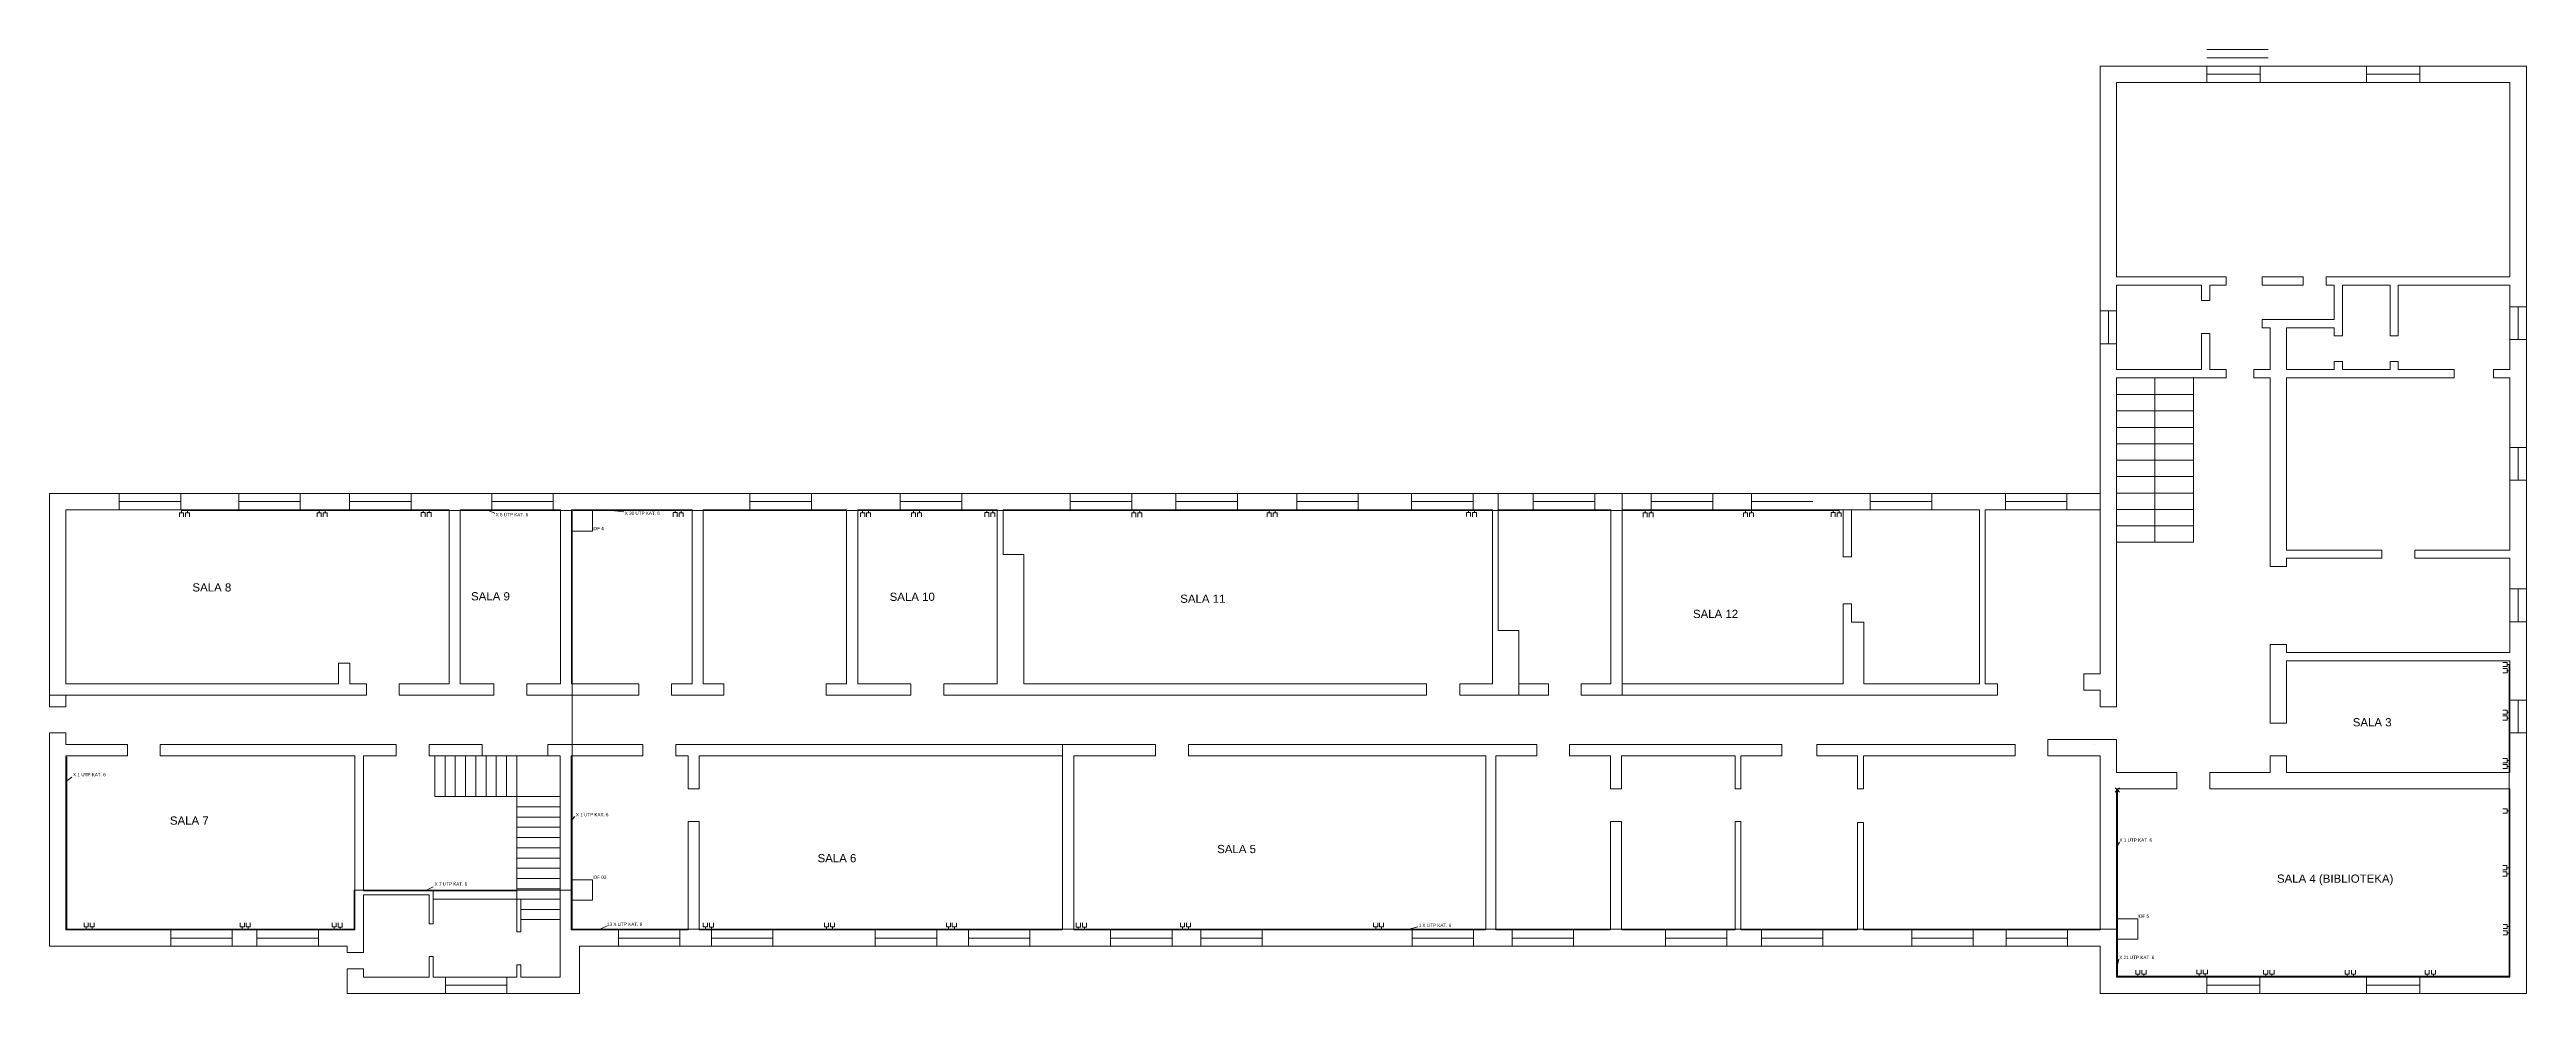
# Model space of a CAD drawing. Header units: inches. Extents: x -310 to 5734, y -155 to 2146.
import ezdxf
from ezdxf.enums import TextEntityAlignment as Align

# ---------------------------------------------------------------- set-up
doc = ezdxf.new("R2010")
doc.units = ezdxf.units.IN
doc.header["$MEASUREMENT"] = 0
doc.layers.get('0').update_dxf_attribs({"lineweight": 0})
for name, color, linetype, lineweight in [('Do góry', 240, 'Continuous', 0), ('Gniazda', 6, 'Continuous', 0), ('Gniazda - zarz.', 7, 'Continuous', 0), ('Gniazda blibl.', 30, 'Continuous', 0), ('Gniazda ucz.', 3, 'Continuous', 0), ('Kable', 2, 'Continuous', 0), ('Nazwy', 5, 'Continuous', 0), ('okna', 8, 'Continuous', 0), ('Opisy', 254, 'Continuous', 0), ('Przewiercenia', 42, 'Continuous', 0), ('schody', 1, 'Continuous', 0), ('Szafy', 4, 'Continuous', 0)]:
    doc.layers.add(name, color=color, linetype=linetype, lineweight=lineweight)
doc.styles.get("Standard").update_dxf_attribs({"font": 'arial.ttf'})

# ---------------------------------------------------------------- blocks, each defined once
blk = doc.blocks.new('VDRAWCLIP1614169437')
at = {"layer": 'okna'}
for p, q in [((0, 40), (150, 40)), ((150, 20), (0, 20)), ((0, 0), (150, 0))]:
    blk.add_line(p, q, dxfattribs=at)
blk = doc.blocks.new('VDRAWCLIP1614169439')
at = {"layer": 'okna'}
for p, q in [((0, 40), (150, 40)), ((150, 20), (0, 20)), ((0, 0), (150, 0))]:
    blk.add_line(p, q, dxfattribs=at)
blk = doc.blocks.new('VDRAWCLIP1614169441')
at = {"layer": 'okna'}
for p, q in [((0, 40), (150, 40)), ((150, 20), (0, 20)), ((0, 0), (150, 0))]:
    blk.add_line(p, q, dxfattribs=at)
blk = doc.blocks.new('VDRAWCLIP1614169442')
at = {"layer": 'okna'}
for p, q in [((0, 40), (150, 40)), ((150, 20), (0, 20)), ((0, 0), (150, 0))]:
    blk.add_line(p, q, dxfattribs=at)
blk = doc.blocks.new('VDRAWCLIP1614169444')
at = {"layer": 'okna'}
for p, q in [((0, 40), (150, 40)), ((150, 20), (0, 20)), ((0, 0), (150, 0))]:
    blk.add_line(p, q, dxfattribs=at)
blk = doc.blocks.new('VDRAWCLIP1614169445')
at = {"layer": 'okna'}
for p, q in [((0, 40), (150, 40)), ((150, 20), (0, 20)), ((0, 0), (150, 0))]:
    blk.add_line(p, q, dxfattribs=at)
blk = doc.blocks.new('VDRAWCLIP1614169446')
at = {"layer": 'okna'}
for p, q in [((0, 40), (150, 40)), ((150, 20), (0, 20)), ((0, 0), (150, 0))]:
    blk.add_line(p, q, dxfattribs=at)
blk = doc.blocks.new('VDRAWCLIP1614169448')
at = {"layer": 'okna'}
for p, q in [((0, 40), (150, 40)), ((150, 20), (0, 20)), ((0, 0), (150, 0))]:
    blk.add_line(p, q, dxfattribs=at)
blk = doc.blocks.new('VDRAWCLIP1614169449')
at = {"layer": 'okna'}
for p, q in [((0, 40), (150, 40)), ((150, 20), (0, 20)), ((0, 0), (150, 0))]:
    blk.add_line(p, q, dxfattribs=at)
blk = doc.blocks.new('VDRAWCLIP1614169450')
at = {"layer": 'okna'}
for p, q in [((0, 40), (150, 40)), ((150, 20), (0, 20)), ((0, 0), (150, 0))]:
    blk.add_line(p, q, dxfattribs=at)
blk = doc.blocks.new('VDRAWCLIP1614169451')
at = {"layer": 'okna'}
for p, q in [((0, 40), (150, 40)), ((150, 20), (0, 20)), ((0, 0), (150, 0))]:
    blk.add_line(p, q, dxfattribs=at)
blk = doc.blocks.new('VDRAWCLIP1614169454')
at = {"layer": 'okna'}
for p, q in [((0, 40), (150, 40)), ((150, 20), (0, 20)), ((0, 0), (150, 0))]:
    blk.add_line(p, q, dxfattribs=at)
blk = doc.blocks.new('VDRAWCLIP1614169663')
at = {"layer": 'okna'}
blk.add_blockref('VDRAWCLIP1614169451', (0, 0), dxfattribs=at)
blk = doc.blocks.new('VDRAWCLIP1614170321')
for p, q in [((0, 0), (0, 40)), ((150, 0), (150, 40))]:
    blk.add_line(p, q)
at = {"layer": 'okna'}
blk.add_blockref('VDRAWCLIP1614169454', (0, 0), dxfattribs=at)
blk = doc.blocks.new('VDRAWCLIP1614170331')
for p, q in [((0, 0), (0, 40)), ((150, 0), (150, 40))]:
    blk.add_line(p, q)
at = {"layer": 'okna'}
blk.add_blockref('VDRAWCLIP1614169454', (0, 0), dxfattribs=at)
blk = doc.blocks.new('VDRAWCLIP1614170335')
for p, q in [((0, 0), (0, 40)), ((150, 0), (150, 40))]:
    blk.add_line(p, q)
at = {"layer": 'okna'}
blk.add_blockref('VDRAWCLIP1614169454', (0, 0), dxfattribs=at)
blk = doc.blocks.new('VDRAWCLIP1614170339')
for p, q in [((0, 0), (0, 40)), ((150, 0), (150, 40))]:
    blk.add_line(p, q)
at = {"layer": 'okna'}
blk.add_blockref('VDRAWCLIP1614169454', (0, 0), dxfattribs=at)
blk = doc.blocks.new('VDRAWCLIP1614170344')
for p, q in [((0, 0), (0, 40)), ((150, 0), (150, 40))]:
    blk.add_line(p, q)
at = {"layer": 'okna'}
blk.add_blockref('VDRAWCLIP1614169454', (0, 0), dxfattribs=at)
blk = doc.blocks.new('VDRAWCLIP1614170350')
for p, q in [((0, 0), (0, 40)), ((150, 0), (150, 40))]:
    blk.add_line(p, q)
at = {"layer": 'okna'}
blk.add_blockref('VDRAWCLIP1614169454', (0, 0), dxfattribs=at)
blk = doc.blocks.new('VDRAWCLIP1614170369')
for p, q in [((0, 0), (0, 40)), ((150, 0), (150, 40))]:
    blk.add_line(p, q)
at = {"layer": 'okna'}
blk.add_blockref('VDRAWCLIP1614169454', (0, 0), dxfattribs=at)
blk = doc.blocks.new('VDRAWCLIP1614170370')
for p, q in [((0, 0), (0, 40)), ((150, 0), (150, 40))]:
    blk.add_line(p, q)
at = {"layer": 'okna'}
blk.add_blockref('VDRAWCLIP1614169454', (0, 0), dxfattribs=at)
blk = doc.blocks.new('VDRAWCLIP1614170373')
for p, q in [((0, 0), (0, 40)), ((150, 0), (150, 40))]:
    blk.add_line(p, q)
at = {"layer": 'okna'}
blk.add_blockref('VDRAWCLIP1614169454', (0, 0), dxfattribs=at)
blk = doc.blocks.new('VDRAWCLIP1614170374')
for p, q in [((0, 0), (0, 40)), ((150, 0), (150, 40))]:
    blk.add_line(p, q)
at = {"layer": 'okna'}
blk.add_blockref('VDRAWCLIP1614169454', (0, 0), dxfattribs=at)
blk = doc.blocks.new('VDRAWCLIP1614170392')
for p, q in [((0, 0), (0, 40)), ((150, 0), (150, 40))]:
    blk.add_line(p, q)
at = {"layer": 'okna'}
blk.add_blockref('VDRAWCLIP1614169454', (0, 0), dxfattribs=at)
blk = doc.blocks.new('VDRAWCLIP1614170646')
at = {"layer": 'schody'}
for p, q in [((0, 0), (0, 25)), ((0, 25), (96, 25)), ((0, 0), (96, 0)), ((96, 25), (96, 0))]:
    blk.add_line(p, q, dxfattribs=at)
blk = doc.blocks.new('VDRAWCLIP1614170754')
for p in [(0, 20), (10, 0)]:
    blk.add_line(p, (0, 0))
at = {"layer": 'schody'}
for p, q in [((10, 25), (0, 25)), ((0, 20), (0, 0)), ((0, 0), (10, 0)), ((10, 25), (106, 25)), ((106, 0), (106, 25))]:
    blk.add_line(p, q, dxfattribs=at)
blk = doc.blocks.new('VDRAWCLIP1614170756')
for p in [(0, 20), (10, 0)]:
    blk.add_line(p, (0, 0))
at = {"layer": 'schody'}
for p, q in [((10, 25), (0, 25)), ((0, 20), (0, 0)), ((0, 0), (10, 0)), ((10, 25), (106, 25)), ((106, 0), (106, 25))]:
    blk.add_line(p, q, dxfattribs=at)
blk = doc.blocks.new('VDRAWCLIP1614170760')
for p in [(0, 20), (10, 0)]:
    blk.add_line(p, (0, 0))
at = {"layer": 'schody'}
for p, q in [((10, 25), (0, 25)), ((0, 20), (0, 0)), ((0, 0), (10, 0)), ((10, 25), (106, 25)), ((106, 0), (106, 25))]:
    blk.add_line(p, q, dxfattribs=at)
blk = doc.blocks.new('VDRAWCLIP1614170762')
for p in [(0, 20), (10, 0)]:
    blk.add_line(p, (0, 0))
at = {"layer": 'schody'}
for p, q in [((10, 25), (0, 25)), ((0, 20), (0, 0)), ((0, 0), (10, 0)), ((10, 25), (106, 25)), ((106, 0), (106, 25))]:
    blk.add_line(p, q, dxfattribs=at)
blk = doc.blocks.new('VDRAWCLIP1614170763')
for p in [(0, 20), (10, 0)]:
    blk.add_line(p, (0, 0))
at = {"layer": 'schody'}
for p, q in [((10, 25), (0, 25)), ((0, 20), (0, 0)), ((0, 0), (10, 0)), ((10, 25), (106, 25)), ((106, 0), (106, 25))]:
    blk.add_line(p, q, dxfattribs=at)
blk = doc.blocks.new('VDRAWCLIP1614170764')
for p in [(0, 20), (10, 0)]:
    blk.add_line(p, (0, 0))
at = {"layer": 'schody'}
for p, q in [((10, 25), (0, 25)), ((0, 20), (0, 0)), ((0, 0), (10, 0)), ((10, 25), (106, 25)), ((106, 0), (106, 25))]:
    blk.add_line(p, q, dxfattribs=at)
blk = doc.blocks.new('VDRAWCLIP1614170765')
for p in [(0, 20), (10, 0)]:
    blk.add_line(p, (0, 0))
at = {"layer": 'schody'}
for p, q in [((10, 25), (0, 25)), ((0, 20), (0, 0)), ((0, 0), (10, 0)), ((10, 25), (106, 25)), ((106, 0), (106, 25))]:
    blk.add_line(p, q, dxfattribs=at)
blk = doc.blocks.new('VDRAWCLIP1614170766')
for p in [(0, 20), (10, 0)]:
    blk.add_line(p, (0, 0))
at = {"layer": 'schody'}
for p, q in [((10, 25), (0, 25)), ((0, 20), (0, 0)), ((0, 0), (10, 0)), ((10, 25), (106, 25)), ((106, 0), (106, 25))]:
    blk.add_line(p, q, dxfattribs=at)
blk = doc.blocks.new('VDRAWCLIP1614170776')
for p in [(0, 20), (10, 0)]:
    blk.add_line(p, (0, 0))
at = {"layer": 'schody'}
for p, q in [((10, 25), (0, 25)), ((0, 20), (0, 0)), ((0, 0), (10, 0)), ((10, 25), (106, 25)), ((106, 0), (106, 25))]:
    blk.add_line(p, q, dxfattribs=at)
blk = doc.blocks.new('VDRAWCLIP1614170901')
at = {"layer": 'schody'}
for p, q in [((25, 99), (0, 99)), ((0, 0), (0, 99)), ((25, 0), (0, 0))]:
    blk.add_line(p, q, dxfattribs=at)
blk = doc.blocks.new('VDRAWCLIP1614170903')
at = {"layer": 'schody'}
for p, q in [((25, 99), (0, 99)), ((0, 0), (0, 99)), ((25, 0), (0, 0))]:
    blk.add_line(p, q, dxfattribs=at)
blk = doc.blocks.new('VDRAWCLIP1614170904')
at = {"layer": 'schody'}
for p, q in [((25, 99), (0, 99)), ((0, 0), (0, 99)), ((25, 0), (0, 0))]:
    blk.add_line(p, q, dxfattribs=at)
blk = doc.blocks.new('VDRAWCLIP1614170925')
at = {"layer": 'schody'}
for p, q in [((25, 99), (0, 99)), ((0, 0), (0, 99)), ((25, 0), (0, 0))]:
    blk.add_line(p, q, dxfattribs=at)
blk = doc.blocks.new('VDRAWCLIP1614170926')
at = {"layer": 'schody'}
for p, q in [((25, 99), (0, 99)), ((0, 0), (0, 99)), ((25, 0), (0, 0))]:
    blk.add_line(p, q, dxfattribs=at)
blk = doc.blocks.new('VDRAWCLIP1614170927')
at = {"layer": 'schody'}
for p, q in [((25, 99), (0, 99)), ((0, 0), (0, 99)), ((25, 0), (0, 0))]:
    blk.add_line(p, q, dxfattribs=at)
blk = doc.blocks.new('VDRAWCLIP1614172908')
at = {"layer": 'okna'}
blk.add_blockref('VDRAWCLIP1614169445', (0, 0), dxfattribs=at)
blk = doc.blocks.new('VDRAWCLIP1614172915')
at = {"layer": 'okna'}
blk.add_blockref('VDRAWCLIP1614169445', (0, 0), dxfattribs=at)
blk = doc.blocks.new('VDRAWCLIP1614172917')
at = {"layer": 'okna'}
blk.add_blockref('VDRAWCLIP1614169445', (0, 0), dxfattribs=at)
blk = doc.blocks.new('VDRAWCLIP1614172921')
at = {"layer": 'okna'}
blk.add_blockref('VDRAWCLIP1614169445', (0, 0), dxfattribs=at)
blk = doc.blocks.new('VDRAWCLIP1614169374')
blk.add_line((220, 0), (0, 0))
blk = doc.blocks.new('VDRAWCLIP1614169392')
blk.add_line((0, 0), (260, 0))
blk = doc.blocks.new('VDRAWCLIP1614169413')
at = {"layer": 'okna'}
blk.add_line((0, 40), (0, 0), dxfattribs=at)
blk = doc.blocks.new('VDRAWCLIP1614169422')
at = {"layer": 'okna'}
blk.add_line((130, 0), (0, 0), dxfattribs=at)
blk = doc.blocks.new('VDRAWCLIP1614169435')
at = {"layer": 'okna'}
blk.add_line((0, 40), (0, 0), dxfattribs=at)
blk = doc.blocks.new('VDRAWCLIP1614169464')
at = {"layer": 'okna'}
blk.add_line((0, 0), (130, 0), dxfattribs=at)
blk = doc.blocks.new('VDRAWCLIP1614169623')
at = {"layer": 'okna'}
blk.add_line((0, 0), (130, 0), dxfattribs=at)
blk = doc.blocks.new('VDRAWCLIP1614169635')
at = {"layer": 'okna'}
blk.add_line((0, 40), (0, 0), dxfattribs=at)
blk = doc.blocks.new('VDRAWCLIP1614169641')
at = {"layer": 'okna'}
blk.add_line((0, 0), (130, 0), dxfattribs=at)
blk = doc.blocks.new('VDRAWCLIP1614169650')
at = {"layer": 'okna'}
blk.add_line((130, 0), (0, 0), dxfattribs=at)
blk = doc.blocks.new('VDRAWCLIP1614169662')
blk.add_blockref('VDRAWCLIP1614169635', (0, 0))
blk = doc.blocks.new('VDRAWCLIP1614169671')
blk.add_line((0, 0), (260, 0))
blk = doc.blocks.new('VDRAWCLIP1614169722')
blk.add_line((0, 0), (220, 0))
blk = doc.blocks.new('VDRAWCLIP1614169915')
at = {"layer": 'schody'}
blk.add_line((187.5, 0), (0, 0), dxfattribs=at)
blk = doc.blocks.new('VDRAWCLIP1614169934')
at = {"layer": 'schody'}
blk.add_line((0, 0), (0, 40), dxfattribs=at)
blk = doc.blocks.new('VDRAWCLIP1614169937')
at = {"layer": 'schody'}
blk.add_line((0, 0), (0, 40), dxfattribs=at)
blk = doc.blocks.new('VDRAWCLIP1614169939')
at = {"layer": 'schody'}
blk.add_line((0, 0), (0, 40), dxfattribs=at)
blk = doc.blocks.new('VDRAWCLIP1614169940')
at = {"layer": 'schody'}
blk.add_line((0, 0), (0, 40), dxfattribs=at)
blk = doc.blocks.new('VDRAWCLIP1614169946')
at = {"layer": 'schody'}
blk.add_line((0, 0), (0, 40), dxfattribs=at)
blk = doc.blocks.new('VDRAWCLIP1614169947')
at = {"layer": 'schody'}
blk.add_line((0, 0), (0, 40), dxfattribs=at)
blk = doc.blocks.new('VDRAWCLIP1614169948')
at = {"layer": 'schody'}
blk.add_line((0, 0), (0, 40), dxfattribs=at)
blk = doc.blocks.new('VDRAWCLIP1614169952')
at = {"layer": 'schody'}
blk.add_line((0, 0), (0, 40), dxfattribs=at)
blk = doc.blocks.new('VDRAWCLIP1614169953')
at = {"layer": 'schody'}
blk.add_line((0, 0), (0, 40), dxfattribs=at)
blk = doc.blocks.new('VDRAWCLIP1614169974')
at = {"layer": 'schody'}
blk.add_line((0, 0), (0, 40), dxfattribs=at)
blk = doc.blocks.new('VDRAWCLIP1614169987')
at = {"layer": 'schody'}
blk.add_line((187.5, 0), (0, 0), dxfattribs=at)
blk = doc.blocks.new('VDRAWCLIP1614170109')
at = {"layer": 'schody'}
blk.add_blockref('VDRAWCLIP1614169987', (0, 0), dxfattribs=at)
blk = doc.blocks.new('VDRAWCLIP1614170110')
at = {"layer": 'schody'}
blk.add_blockref('VDRAWCLIP1614169987', (0, 0), dxfattribs=at)
blk = doc.blocks.new('VDRAWCLIP1614170111')
at = {"layer": 'schody'}
blk.add_blockref('VDRAWCLIP1614169987', (0, 0), dxfattribs=at)
blk = doc.blocks.new('VDRAWCLIP1614170112')
at = {"layer": 'schody'}
blk.add_blockref('VDRAWCLIP1614169987', (0, 0), dxfattribs=at)
blk = doc.blocks.new('VDRAWCLIP1614170113')
at = {"layer": 'schody'}
blk.add_blockref('VDRAWCLIP1614169987', (0, 0), dxfattribs=at)
blk = doc.blocks.new('VDRAWCLIP1614170114')
at = {"layer": 'schody'}
blk.add_blockref('VDRAWCLIP1614169987', (0, 0), dxfattribs=at)
blk = doc.blocks.new('VDRAWCLIP1614175150')
for p, q in [((40.25, 2261), (40, 779)), ((430.25, 2261), (690.25, 2261)), ((1080, 2261), (1080, 1747)), ((80.25, 2221), (80.25, 1747)), ((430.25, 2221), (690.25, 2221)), ((1040, 2221), (1040, 1747)), ((287.5, 1747), (80.25, 1747)), ((287.5, 1727), (80.25, 1727)), ((80.25, 1727), (80.25, 1664)), ((287.5, 1747), (307.5, 1747)), ((287.5, 1689), (287.5, 1727)), ((347.5, 1747), (307.5, 1747)), ((347.5, 1727), (307.5, 1727)), ((307.5, 1689), (307.5, 1727)), ((347.5, 1747), (347.5, 1727)), ((355, 1727), (355, 1727)), ((435, 1727), (435, 1747)), ((435, 1747), (455, 1747)), ((495, 1727), (435, 1727)), ((455, 1747), (495, 1747)), ((535, 1747), (495, 1747)), ((495, 1727), (535, 1727)), ((535, 1727), (535, 1747)), ((591.25, 1727), (591.25, 1747)), ((591.25, 1747), (611.25, 1747)), ((611.25, 1727), (591.25, 1727)), ((611.25, 1747), (1040, 1747)), ((611.25, 1643), (611.25, 1727)), ((631.25, 1603), (631.25, 1727)), ((747.5, 1727), (631.25, 1727)), ((747.5, 1603), (747.5, 1727)), ((767.5, 1727), (1000, 1727)), ((767.5, 1603), (767.5, 1727)), ((1000, 1727), (1040, 1727)), ((1040, 1727), (1040, 1674)), ((1080, 1541), (1080, 1747)), ((307.5, 1689), (287.5, 1689)), ((435, 1623), (435, 1643)), ((435, 1643), (455, 1643)), ((455, 1643), (495, 1643)), ((495, 1643), (515, 1643)), ((515, 1643), (611.25, 1643)), ((80.25, 1521), (80.25, 1584)), ((307.5, 1609), (287.5, 1609)), ((287.5, 1609), (287.5, 1521)), ((307.5, 1609), (307.5, 1521)), ((455, 1623), (435, 1623)), ((455, 1541), (455, 1623)), ((611.25, 1623), (495, 1623)), ((495, 1623), (495, 1541)), ((611.25, 1603), (611.25, 1623)), ((631.25, 1603), (611.25, 1603)), ((767.5, 1603), (747.5, 1603)), ((1040, 1541), (1040, 1594)), ((267.5, 1521), (80.25, 1521)), ((287.5, 1521), (267.5, 1521)), ((347.5, 1521), (307.5, 1521)), ((347.5, 1521), (347.5, 1501)), ((415, 1501), (415, 1521)), ((415, 1521), (455, 1521)), ((455, 1541), (455, 1521)), ((495, 1521), (495, 1541)), ((611.25, 1521), (495, 1521)), ((631.25, 1541), (611.25, 1541)), ((611.25, 1541), (611.25, 1521)), ((631.25, 1521), (631.25, 1541)), ((747.5, 1521), (631.25, 1521)), ((767.5, 1541), (747.5, 1541)), ((747.5, 1541), (747.5, 1521)), ((767.5, 1521), (767.5, 1541)), ((903.75, 1521), (767.5, 1521)), ((767.5, 1521), (767.5, 1521)), ((903.75, 1501), (903.75, 1521)), ((1000, 1501), (1000, 1521)), ((1000, 1521), (1040, 1521)), ((1040, 1541), (1040, 1521)), ((1040, 1541), (1040, 1541)), ((1040, 1521), (1040, 1521)), ((1080, 1501), (1080, 1541)), ((267.5, 1501), (80, 1501)), ((80, 699), (80, 1501)), ((347.5, 1501), (267.5, 1501)), ((267.5, 1501), (267.5, 1501)), ((455, 1501), (415, 1501)), ((455, 1061), (455, 1501)), ((495, 1501), (495, 1081)), ((631.25, 1501), (495, 1501)), ((767.5, 1501), (631.25, 1501)), ((903.75, 1501), (767.5, 1501)), ((1040, 1501), (1000, 1501)), ((1040, 1501), (1040, 1501)), ((1040, 1501), (1040, 1331)), ((1080, 1041), (1080, 1501)), ((1040, 1081), (1040, 1251)), ((455, 1041), (455, 1061)), ((495, 1041), (455, 1041)), ((727.5, 1081), (495, 1081)), ((495, 1061), (495, 1041)), ((727.5, 1061), (495, 1061)), ((727.5, 1061), (727.5, 1081)), ((807.5, 1081), (807.5, 1061)), ((807.5, 1081), (1040, 1081)), ((807.5, 1061), (1040, 1061)), ((1040, 1081), (1040, 1081)), ((1040, 1041), (1040, 1061)), ((1040, 1041), (1040, 986)), ((1080, 851), (1080, 1041)), ((455, 659), (455, 851)), ((455, 851), (495, 851)), ((495, 851), (495, 831)), ((1040, 851), (1040, 906)), ((1040, 831), (1040, 851)), ((1080, 539), (1080, 851)), ((495, 831), (1040, 831)), ((1040, 811), (495, 811)), ((495, 659), (495, 811)), ((1040, 811), (1040, 715)), ((0, 739), (0, 779)), ((0, 779), (40, 779)), ((40, 739), (0, 739)), ((40, 779), (40, 779)), ((40, 699), (40, 739)), ((80, 699), (40, 699)), ((0, 619), (40, 619)), ((40, 619), (80, 619)), ((80, 619), (80, 539)), ((495, 659), (455, 659)), ((1040, 539), (1040, 635)), ((40, 579), (0, 579)), ((40, 155), (40, 579)), ((455, 539), (455, 579)), ((455, 579), (495, 579)), ((495, 579), (495, 539)), ((227.5, 539), (80, 539)), ((80, 499), (80, 40)), ((227.5, 499), (80, 499)), ((80, 499), (80, 499)), ((227.5, 539), (227.5, 499)), ((307.5, 539), (307.5, 499)), ((307.5, 539), (455, 539)), ((307.5, 499), (455, 499)), ((1040, 499), (455, 499)), ((1040, 539), (495, 539)), ((1040, 40), (1040, 499)), ((1080, 0), (1080, 539)), ((20, 155), (40, 155)), ((40, 115), (20, 115)), ((40, 0), (40, 115)), ((40, 0), (300, 0)), ((300, 40), (80, 40)), ((300, 0), (560, 0)), ((430, 40), (560, 40)), ((560, 40), (690, 40)), ((560, 0), (820, 0)), ((820, 40), (1040, 40)), ((820, 0), (1080, 0))]:
    blk.add_line(p, q)
at = {"layer": 'okna'}
for p, q in [((80.25, 1664), (40.25, 1664)), ((40.25, 1664), (40.25, 1584)), ((60.25, 1584), (60.25, 1664)), ((80.25, 1664), (80.25, 1584)), ((1040, 1594), (1040, 1674)), ((1040, 1674), (1080, 1674)), ((1040, 1674), (1060, 1674)), ((1060, 1674), (1060, 1594)), ((1080, 1674), (1080, 1634)), ((1080, 1634), (1080, 1594)), ((40.25, 1584), (80.25, 1584)), ((80.25, 1584), (60.25, 1584)), ((1080, 1594), (1040, 1594)), ((1040, 1251), (1040, 1331)), ((1040, 1331), (1080, 1331)), ((1040, 1331), (1060, 1331)), ((1060, 1331), (1060, 1251)), ((1080, 1331), (1080, 1291)), ((1080, 1291), (1080, 1251)), ((1080, 1251), (1040, 1251)), ((1040, 906), (1040, 986)), ((1040, 986), (1080, 986)), ((1040, 986), (1060, 986)), ((1060, 986), (1060, 906)), ((1080, 986), (1080, 946)), ((1080, 946), (1080, 906)), ((1080, 906), (1040, 906)), ((1040, 635), (1040, 715)), ((1040, 715), (1080, 715)), ((1040, 715), (1060, 715)), ((1060, 715), (1060, 635)), ((1080, 715), (1080, 675)), ((1080, 675), (1080, 635)), ((1080, 635), (1040, 635)), ((300, 40), (300, 0)), ((300, 40), (430, 40)), ((300, 40), (300, 20)), ((300, 20), (430, 20)), ((430, 0), (300, 0)), ((430, 40), (430, 0)), ((690, 40), (690, 0)), ((690, 40), (820, 40)), ((820, 20), (690, 20)), ((690, 0), (820, 0)), ((820, 0), (820, 40)), ((820, 40), (820, 20))]:
    blk.add_line(p, q, dxfattribs=at)
at = {"layer": 'schody'}
for p, q in [((173.75, 1100), (173.75, 1501)), ((267.5, 1501), (267.5, 1100)), ((267.5, 1220), (80, 1220)), ((267.5, 1140), (267.5, 1180)), ((267.5, 1140), (80, 1140)), ((267.5, 1100), (80, 1100))]:
    blk.add_line(p, q, dxfattribs=at)
for name, p in [('VDRAWCLIP1614169441', (300.25, 2261)), ('VDRAWCLIP1614169392', (40.25, 2261)), ('VDRAWCLIP1614169413', (300.25, 2221)), ('VDRAWCLIP1614169464', (300.25, 2241)), ('VDRAWCLIP1614169435', (430.25, 2221)), ('VDRAWCLIP1614169623', (690.25, 2261)), ('VDRAWCLIP1614169635', (690.25, 2221)), ('VDRAWCLIP1614169650', (690.25, 2241)), ('VDRAWCLIP1614169662', (820.25, 2221)), ('VDRAWCLIP1614169671', (820.25, 2261)), ('VDRAWCLIP1614169374', (80.25, 2221)), ('VDRAWCLIP1614169422', (300.25, 2221)), ('VDRAWCLIP1614169641', (690.25, 2221)), ('VDRAWCLIP1614169722', (820.25, 2221))]:
    blk.add_blockref(name, p)
for name, p in [('VDRAWCLIP1614170114', (80, 1460)), ('VDRAWCLIP1614169953', (267.5, 1460)), ('VDRAWCLIP1614169948', (267.5, 1420)), ('VDRAWCLIP1614169952', (267.5, 1420)), ('VDRAWCLIP1614170113', (80, 1420)), ('VDRAWCLIP1614169947', (267.5, 1380)), ('VDRAWCLIP1614170112', (80, 1380)), ('VDRAWCLIP1614170111', (80, 1340)), ('VDRAWCLIP1614169946', (267.5, 1340)), ('VDRAWCLIP1614169940', (267.5, 1300)), ('VDRAWCLIP1614170110', (80, 1300)), ('VDRAWCLIP1614169939', (267.5, 1260)), ('VDRAWCLIP1614170109', (80, 1260)), ('VDRAWCLIP1614169937', (267.5, 1220)), ('VDRAWCLIP1614169934', (267.5, 1180)), ('VDRAWCLIP1614169974', (267.5, 1180)), ('VDRAWCLIP1614169915', (80, 1180))]:
    blk.add_blockref(name, p, dxfattribs=at)
blk = doc.blocks.new('VDRAWCLIP1614175185')
for p, q in [((57, 452), (822, 452)), ((540, 337.5), (540, 452)), ((560, 337.5), (560, 452)), ((872, 452), (822, 452)), ((872, 448), (872, 452)), ((872, 28), (872, 448)), ((886, 448), (886, 452)), ((886, 452), (902, 452)), ((886, 28), (886, 448)), ((540, 337.5), (560, 337.5)), ((560, 223), (540, 223)), ((540, 223), (540, 33)), ((560, 178), (560, 223)), ((590, 178), (560, 178)), ((590, 28), (590, 178)), ((0, 0), (0, 28)), ((0, 28), (540, 28)), ((0, 0), (872, 0)), ((540, 35), (540, 30)), ((540, 33), (540, 31)), ((540, 30), (540, 28)), ((872, 28), (590, 28)), ((872, 0), (886, 0)), ((886, 28), (916, 28)), ((916, 0), (886, 0)), ((916, 28), (916, 0))]:
    blk.add_line(p, q)
blk = doc.blocks.new('VDRAWCLIP1614169720')
for p, q in [((1, 492), (15, 492)), ((15, 492), (1209, 492)), ((1209, 492), (1223, 492)), ((1223, 492), (1223, 452)), ((15, 452), (1209, 452)), ((15.3, 343), (15, 452)), ((1209, 452), (1209, 28)), ((1223, 452), (1223, 158)), ((65.3, 343), (15.3, 343)), ((65.3, 343), (65.3, 28)), ((1223, 158), (1273, 158)), ((1273, 158), (1273, 28)), ((28, 0), (0, 0)), ((1048.3, 0), (28, 0)), ((65.3, 28), (1048.3, 28)), ((1048.3, 28), (1048.3, 0)), ((1129, 0), (1129, 28)), ((1209, 28), (1129, 28)), ((1209, 0), (1129, 0)), ((1223, 0), (1209, 0)), ((1273, 0), (1223, 0)), ((1273, 28), (1273, 0))]:
    blk.add_line(p, q)
blk = doc.blocks.new('VDRAWCLIP1614175410')
for p, q in [((0, 452), (0, 492)), ((0, 492), (40, 492)), ((40, 492), (975, 492)), ((975, 492), (1002, 492)), ((1002, 492), (1247, 492)), ((1247, 492), (1274, 492)), ((1274, 492), (1568, 492)), ((1568, 492), (1595, 492)), ((1568, 492), (1595, 492)), ((1595, 492), (1945, 492)), ((1945, 492), (1972, 492)), ((1972, 492), (2322, 492)), ((3535, 492), (3810, 492)), ((3810, 492), (3837, 492)), ((3837, 492), (3837, 492)), ((3837, 492), (3837, 452)), ((0, 424), (0, 452)), ((0, 0), (0, 424)), ((975, 452), (40, 452)), ((40, 452), (40, 28)), ((975, 28), (975, 452)), ((1002, 452), (1247, 452)), ((1002, 68), (1002, 452)), ((1247, 452), (1247, 28)), ((1274, 452), (1274, 28)), ((1274, 452), (1568, 452)), ((1568, 452), (1568, 28)), ((1595, 452), (1945, 452)), ((1595, 452), (1595, 68)), ((1945, 452), (1945, 28)), ((1972, 452), (1972, 28)), ((1972, 452), (2312, 452)), ((2312, 452), (2312, 28)), ((3535, 452), (3810, 452)), ((3810, 452), (3810, 28)), ((3837, 452), (3837, 28)), ((733, 78), (705, 78)), ((705, 78), (705, 28)), ((733, 28), (733, 78)), ((1002, 68), (1002, 28)), ((1595, 68), (1595, 28)), ((40, 0), (0, 0)), ((705, 28), (40, 28)), ((773, 0), (40, 0)), ((743, 28), (733, 28)), ((773, 28), (743, 28)), ((773, 28), (773, 0)), ((975, 28), (853, 28)), ((853, 28), (853, 0)), ((853, 0), (1002, 0)), ((1002, 28), (1084.5, 28)), ((1084.5, 0), (1002, 0)), ((1084.5, 28), (1084.5, 0)), ((1247, 28), (1164.5, 28)), ((1164.5, 28), (1164.5, 0)), ((1164.5, 0), (1274, 0)), ((1274, 28), (1438, 28)), ((1438, 0), (1274, 0)), ((1438, 28), (1438, 0)), ((1568, 28), (1518, 28)), ((1518, 28), (1518, 0)), ((1518, 0), (1567, 0)), ((1645, 0), (1567, 0)), ((1595, 28), (1645, 28)), ((1645, 28), (1645, 0)), ((1945, 28), (1895, 28)), ((1895, 28), (1895, 0)), ((1895, 0), (1945, 0)), ((1945, 0), (1972, 0)), ((1972, 28), (2102, 28)), ((2102, 0), (1972, 0)), ((2102, 28), (2102, 0)), ((2312, 28), (2182, 28)), ((2182, 28), (2182, 0)), ((2182, 0), (2312, 0)), ((3585, 28), (3657.5, 28)), ((3657.5, 0), (3585, 0)), ((3657.5, 28), (3657.5, 0)), ((3810, 28), (3737.5, 28)), ((3737.5, 28), (3737.5, 0)), ((3737.5, 0), (3810, 0)), ((3810, 0), (3837, 0))]:
    blk.add_line(p, q)
blk.add_blockref('VDRAWCLIP1614169720', (2312, 0))
blk = doc.blocks.new('VDRAWCLIP1617798703')
at = {"layer": 'Gniazda', "linetype": 'Continuous', "lineweight": 0}
for p, q in [((0, 5), (0, 15)), ((5, 5), (0, 5)), ((5, 5), (5, 0)), ((5, 5), (10, 5)), ((10, 5), (10, 15))]:
    blk.add_line(p, q, dxfattribs=at)
blk = doc.blocks.new('VDRAWCLIP1617798856')
at = {"layer": 'Gniazda', "linetype": 'Continuous'}
blk.add_blockref('VDRAWCLIP1617798703', (0, 0), dxfattribs=at)
blk = doc.blocks.new('VDRAWCLIP1617798883')
at = {"layer": 'Gniazda', "linetype": 'Continuous'}
for name, p in [('VDRAWCLIP1617798703', (0, 0.1)), ('VDRAWCLIP1617798856', (14.9, 0))]:
    blk.add_blockref(name, p, dxfattribs=at)
blk = doc.blocks.new('VDRAWCLIP1617955138')
at = {"layer": 'Gniazda', "linetype": 'Continuous'}
blk.add_blockref('VDRAWCLIP1617798883', (0, 0), dxfattribs=at)
blk = doc.blocks.new('VDRAWCLIP1617955368')
at = {"layer": 'Gniazda ucz.', "linetype": 'Continuous'}
blk.add_blockref('VDRAWCLIP1617955138', (0, 0), dxfattribs=at)
blk = doc.blocks.new('VDRAWCLIP1617955438')
at = {"layer": 'Gniazda ucz.', "linetype": 'Continuous'}
blk.add_blockref('VDRAWCLIP1617955368', (0, 0), dxfattribs=at)
blk = doc.blocks.new('VDRAWCLIP1617955583')
at = {"layer": 'Gniazda ucz.', "linetype": 'Continuous', "rotation": 179.999999999987}
blk.add_blockref('VDRAWCLIP1617955438', (24.9, 15.1), dxfattribs=at)
blk = doc.blocks.new('VDRAWCLIP1617956044')
at = {"layer": 'Gniazda', "linetype": 'Continuous', "rotation": 180}
blk.add_blockref('VDRAWCLIP1617955583', (24.9, 15.1), dxfattribs=at)
blk = doc.blocks.new('VDRAWCLIP1617956170')
at = {"layer": 'Szafy', "rotation": 180}
blk.add_blockref('VDRAWCLIP1617956044', (24.9, 15.1), dxfattribs=at)
blk = doc.blocks.new('VDRAWCLIP1617956180')
at = {"layer": 'Szafy'}
blk.add_blockref('VDRAWCLIP1617956170', (0, 0), dxfattribs=at)
blk = doc.blocks.new('VDRAWCLIP1617956219')
at = {"layer": 'Szafy', "rotation": 180}
blk.add_blockref('VDRAWCLIP1617956180', (24.9, 15.1), dxfattribs=at)
blk = doc.blocks.new('VDRAWCLIP1617956645')
at = {"layer": 'Szafy'}
blk.add_blockref('VDRAWCLIP1617956219', (0, 0), dxfattribs=at)
blk = doc.blocks.new('VDRAWCLIP1617956701')
at = {"layer": 'Szafy', "rotation": 90}
blk.add_blockref('VDRAWCLIP1617956645', (15.1, 0), dxfattribs=at)
blk = doc.blocks.new('VDRAWCLIP1617956712')
at = {"layer": 'Szafy', "rotation": 90}
blk.add_blockref('VDRAWCLIP1617956701', (24.9, 0), dxfattribs=at)
blk = doc.blocks.new('VDRAWCLIP1617956717')
at = {"layer": 'Szafy', "rotation": 90}
blk.add_blockref('VDRAWCLIP1617956701', (24.9, 0), dxfattribs=at)
blk = doc.blocks.new('VDRAWCLIP1617956737')
at = {"layer": 'Szafy', "rotation": 90}
blk.add_blockref('VDRAWCLIP1617956701', (24.9, 0), dxfattribs=at)
blk = doc.blocks.new('VDRAWCLIP1617956749')
at = {"layer": 'Szafy', "rotation": 90}
blk.add_blockref('VDRAWCLIP1617956701', (24.9, 0), dxfattribs=at)
blk = doc.blocks.new('VDRAWCLIP1617956792')
at = {"layer": 'Szafy', "rotation": 90}
blk.add_blockref('VDRAWCLIP1617956701', (24.9, 0), dxfattribs=at)
blk = doc.blocks.new('VDRAWCLIP1617956806')
at = {"layer": 'Szafy', "rotation": 179.9999999999935}
blk.add_blockref('VDRAWCLIP1617956792', (24.9, 15.1), dxfattribs=at)
blk = doc.blocks.new('VDRAWCLIP1617956816')
at = {"layer": 'Szafy', "rotation": 179.9999999999935}
blk.add_blockref('VDRAWCLIP1617956792', (24.9, 15.1), dxfattribs=at)
blk = doc.blocks.new('VDRAWCLIP1617956823')
at = {"layer": 'Szafy', "rotation": 179.9999999999935}
blk.add_blockref('VDRAWCLIP1617956792', (24.9, 15.1), dxfattribs=at)
blk = doc.blocks.new('VDRAWCLIP1617956837')
at = {"layer": 'Szafy', "rotation": 179.9999999999935}
blk.add_blockref('VDRAWCLIP1617956792', (24.9, 15.1), dxfattribs=at)
blk = doc.blocks.new('VDRAWCLIP1617956859')
at = {"layer": 'Szafy', "rotation": 90}
blk.add_blockref('VDRAWCLIP1617956837', (15.1, 0), dxfattribs=at)
blk = doc.blocks.new('VDRAWCLIP1617954900')
at = {"layer": 'Gniazda ucz.', "linetype": 'Continuous', "lineweight": 0}
for p, q in [((0, 5), (0, 15)), ((5, 5), (0, 5)), ((0, 5), (10, 5)), ((5, 0), (5, 5)), ((10, 5), (10, 15))]:
    blk.add_line(p, q, dxfattribs=at)
blk = doc.blocks.new('VDRAWCLIP1617954937')
at = {"layer": 'Gniazda ucz.', "linetype": 'Continuous', "lineweight": 0}
for p, q in [((14.5, 5), (14.5, 15)), ((19.5, 5), (14.5, 5)), ((14.5, 5), (24.5, 5)), ((19.5, 0), (19.5, 5)), ((24.5, 5), (24.5, 15))]:
    blk.add_line(p, q, dxfattribs=at)
at = {"layer": 'Gniazda ucz.', "linetype": 'Continuous'}
blk.add_blockref('VDRAWCLIP1617954900', (0, 0), dxfattribs=at)
blk = doc.blocks.new('VDRAWCLIP1617954952')
at = {"layer": 'Gniazda ucz.', "linetype": 'Continuous'}
blk.add_blockref('VDRAWCLIP1617954937', (0, 0), dxfattribs=at)
blk = doc.blocks.new('VDRAWCLIP1617956439')
at = {"layer": 'Gniazda ucz.', "linetype": 'Continuous'}
blk.add_blockref('VDRAWCLIP1617954952', (0, 0), dxfattribs=at)
blk = doc.blocks.new('VDRAWCLIP1617956472')
at = {"layer": 'Szafy', "rotation": 90}
blk.add_blockref('VDRAWCLIP1617956439', (15, 0), dxfattribs=at)
blk = doc.blocks.new('VDRAWCLIP1617956546')
at = {"layer": 'Szafy', "rotation": 90}
blk.add_blockref('VDRAWCLIP1617956472', (24.5, 0), dxfattribs=at)
blk = doc.blocks.new('VDRAWCLIP1617956583')
at = {"layer": 'Szafy', "rotation": 270.0000000000008}
blk.add_blockref('VDRAWCLIP1617956546', (0, 24.5), dxfattribs=at)
blk = doc.blocks.new('VDRAWCLIP1617956914')
at = {"layer": 'Szafy', "rotation": 269.9999999999878}
blk.add_blockref('VDRAWCLIP1617956583', (0, 15), dxfattribs=at)
blk = doc.blocks.new('VDRAWCLIP1617956920')
at = {"layer": 'Szafy', "rotation": 269.9999999999878}
blk.add_blockref('VDRAWCLIP1617956583', (0, 15), dxfattribs=at)
blk = doc.blocks.new('VDRAWCLIP1617956925')
at = {"layer": 'Szafy', "rotation": 269.9999999999878}
blk.add_blockref('VDRAWCLIP1617956583', (0, 15), dxfattribs=at)
blk = doc.blocks.new('VDRAWCLIP1617956928')
at = {"layer": 'Szafy', "rotation": 269.9999999999878}
blk.add_blockref('VDRAWCLIP1617956583', (0, 15), dxfattribs=at)
blk = doc.blocks.new('VDRAWCLIP1617956933')
at = {"layer": 'Szafy', "rotation": 269.9999999999878}
blk.add_blockref('VDRAWCLIP1617956583', (0, 15), dxfattribs=at)
blk = doc.blocks.new('VDRAWCLIP1617956937')
at = {"layer": 'Szafy', "rotation": 269.9999999999878}
blk.add_blockref('VDRAWCLIP1617956583', (0, 15), dxfattribs=at)
blk = doc.blocks.new('VDRAWCLIP1617956950')
at = {"layer": 'Szafy', "rotation": 269.9999999999878}
blk.add_blockref('VDRAWCLIP1617956583', (0, 15), dxfattribs=at)
blk = doc.blocks.new('VDRAWCLIP1617956959')
at = {"layer": 'Szafy', "rotation": 179.999999999987}
blk.add_blockref('VDRAWCLIP1617956950', (24.5, 15), dxfattribs=at)
blk = doc.blocks.new('VDRAWCLIP1617956969')
at = {"layer": 'Szafy', "rotation": 179.999999999987}
blk.add_blockref('VDRAWCLIP1617956950', (24.5, 15), dxfattribs=at)
blk = doc.blocks.new('VDRAWCLIP1617956976')
at = {"layer": 'Szafy', "rotation": 179.999999999987}
blk.add_blockref('VDRAWCLIP1617956950', (24.5, 15), dxfattribs=at)
blk = doc.blocks.new('VDRAWCLIP1617956980')
at = {"layer": 'Szafy', "rotation": 179.999999999987}
blk.add_blockref('VDRAWCLIP1617956950', (24.5, 15), dxfattribs=at)
blk = doc.blocks.new('VDRAWCLIP1617956986')
at = {"layer": 'Szafy', "rotation": 179.999999999987}
blk.add_blockref('VDRAWCLIP1617956950', (24.5, 15), dxfattribs=at)
blk = doc.blocks.new('VDRAWCLIP1617956990')
at = {"layer": 'Szafy', "rotation": 179.999999999987}
blk.add_blockref('VDRAWCLIP1617956950', (24.5, 15), dxfattribs=at)
blk = doc.blocks.new('VDRAWCLIP1617957012')
at = {"layer": 'Szafy', "rotation": 179.999999999987}
blk.add_blockref('VDRAWCLIP1617956950', (24.5, 15), dxfattribs=at)
blk = doc.blocks.new('VDRAWCLIP1617957018')
at = {"layer": 'Szafy', "rotation": 179.999999999987}
blk.add_blockref('VDRAWCLIP1617956950', (24.5, 15), dxfattribs=at)
blk = doc.blocks.new('VDRAWCLIP1617957054')
at = {"layer": 'Szafy', "rotation": 179.999999999987}
blk.add_blockref('VDRAWCLIP1617956950', (24.5, 15), dxfattribs=at)
blk = doc.blocks.new('VDRAWCLIP1617957072')
at = {"layer": 'Szafy', "rotation": 269.9999999999878}
blk.add_blockref('VDRAWCLIP1617957054', (0, 24.5), dxfattribs=at)
blk = doc.blocks.new('VDRAWCLIP1617957076')
at = {"layer": 'Szafy', "rotation": 269.9999999999878}
blk.add_blockref('VDRAWCLIP1617957054', (0, 24.5), dxfattribs=at)
blk = doc.blocks.new('VDRAWCLIP1617957480')
at = {"layer": 'Gniazda blibl.'}
for p, q in [((0, 5), (0, 15)), ((10, 5), (0, 5)), ((5, 0), (5, 5)), ((10, 5), (10, 15))]:
    blk.add_line(p, q, dxfattribs=at)
blk = doc.blocks.new('VDRAWCLIP1617957499')
at = {"layer": 'Gniazda blibl.'}
for p, q in [((0, 5), (0, 15)), ((10, 5), (0, 5)), ((5, 0), (5, 5)), ((10, 5), (10, 15))]:
    blk.add_line(p, q, dxfattribs=at)
blk.add_blockref('VDRAWCLIP1617957480', (15.3, 0), dxfattribs=at)
blk = doc.blocks.new('VDRAWCLIP1617957510')
at = {"layer": 'Gniazda blibl.'}
blk.add_blockref('VDRAWCLIP1617957499', (0, 0), dxfattribs=at)
blk = doc.blocks.new('VDRAWCLIP1617957529')
at = {"layer": 'Gniazda blibl.'}
blk.add_blockref('VDRAWCLIP1617957499', (0, 0), dxfattribs=at)
blk = doc.blocks.new('VDRAWCLIP1617957551')
at = {"layer": 'Gniazda blibl.'}
blk.add_blockref('VDRAWCLIP1617957499', (0, 0), dxfattribs=at)
blk = doc.blocks.new('VDRAWCLIP1617957553')
at = {"layer": 'Gniazda blibl.'}
blk.add_blockref('VDRAWCLIP1617957499', (0, 0), dxfattribs=at)
blk = doc.blocks.new('VDRAWCLIP1618062692')
at = {"layer": 'Opisy'}
blk.add_text('X 1 UTP KAT. 6', height=8, dxfattribs=at).set_placement((0, 0), align=Align.BOTTOM_LEFT)
blk = doc.blocks.new('VDRAWCLIP1618062756')
at = {"layer": 'Gniazda blibl.'}
blk.add_blockref('VDRAWCLIP1617957529', (0, 0), dxfattribs=at)
blk = doc.blocks.new('VDRAWCLIP1618063726')
at = {"layer": 'Opisy', "rotation": 90}
blk.add_blockref('VDRAWCLIP1618062756', (15, 0), dxfattribs=at)
blk = doc.blocks.new('VDRAWCLIP1618063732')
at = {"layer": 'Opisy', "rotation": 90}
blk.add_blockref('VDRAWCLIP1618062756', (15, 0), dxfattribs=at)
blk = doc.blocks.new('VDRAWCLIP1618063792')
at = {"layer": 'Gniazda blibl.'}
for p, q in [((0, 5), (0, 15)), ((10, 5), (0, 5)), ((5, 0), (5, 5)), ((10, 5), (10, 15))]:
    blk.add_line(p, q, dxfattribs=at)
blk = doc.blocks.new('VDRAWCLIP1618063804')
at = {"layer": 'Gniazda blibl.', "rotation": 90}
blk.add_blockref('VDRAWCLIP1618063792', (15, 0), dxfattribs=at)
blk = doc.blocks.new('VDRAWCLIP1618071096')
at = {"layer": 'Opisy'}
blk.add_line((16.8, 7.5), (0, 0), dxfattribs=at)
blk = doc.blocks.new('VDRAWCLIP1617955806')
at = {"layer": 'Gniazda - zarz.', "linetype": 'Continuous', "lineweight": 0}
for p, q in [((0, 5), (0, 15)), ((10, 5), (0, 5)), ((5, 0), (5, 5)), ((10, 5), (10, 15))]:
    blk.add_line(p, q, dxfattribs=at)
blk = doc.blocks.new('VDRAWCLIP1617955803')
at = {"layer": 'Gniazda - zarz.', "linetype": 'Continuous', "lineweight": 0}
for p, q in [((0, 5), (0, 15)), ((10, 5), (0, 5)), ((5, 0), (5, 5)), ((10, 5), (10, 15))]:
    blk.add_line(p, q, dxfattribs=at)
blk = doc.blocks.new('VDRAWCLIP1617955841')
at = {"layer": 'Gniazda - zarz.', "linetype": 'Continuous'}
for name, p in [('VDRAWCLIP1617955803', (0, 0.1)), ('VDRAWCLIP1617955806', (15.1, 0))]:
    blk.add_blockref(name, p, dxfattribs=at)
blk = doc.blocks.new('VDRAWCLIP1618079504')
at = {"layer": 'Gniazda - zarz.', "linetype": 'Continuous'}
blk.add_blockref('VDRAWCLIP1617955841', (0, 0), dxfattribs=at)
blk = doc.blocks.new('VDRAWCLIP1618079534')
at = {"layer": 'Opisy', "rotation": 180}
blk.add_blockref('VDRAWCLIP1618079504', (25.1, 15.1), dxfattribs=at)
blk = doc.blocks.new('VDRAWCLIP1618157858')
for p, q in [((3837, 1219), (5004, 1219)), ((570, 1179), (650, 1179)), ((3837, 1179), (3894, 1179)), ((4739, 1179), (5004, 1179)), ((0, 699), (0, 727)), ((190, 727), (40, 727)), ((40, 727), (40, 699)), ((40, 699), (0, 699)), ((0, 607), (0, 635)), ((0, 635), (40, 635)), ((0, 579), (0, 607)), ((40, 635), (40, 607)), ((40, 607), (190, 607)), ((190, 579), (190, 607)), ((270, 607), (745, 607)), ((270, 607), (270, 579)), ((766, 607), (745, 607)), ((766, 607), (846, 607)), ((846, 607), (846, 579)), ((926, 579), (926, 607)), ((1056, 607), (926, 607)), ((1056, 579), (1056, 607)), ((1216, 579), (1216, 607)), ((1216, 607), (1246, 607)), ((1273, 607), (1246, 607)), ((1448, 607), (1273, 607)), ((1448, 579), (1448, 607)), ((1558, 607), (1528, 607)), ((1528, 579), (1528, 607)), ((1585, 607), (1558, 607)), ((2472, 607), (1585, 607)), ((2472, 579), (2472, 607)), ((2472, 607), (2499, 607)), ((2472, 607), (2472, 607)), ((2499, 607), (2699, 607)), ((2699, 579), (2699, 607)), ((2779, 579), (2779, 607)), ((2779, 607), (3505, 607)), ((3529, 607), (3505, 607)), ((3629, 607), (3529, 607)), ((3629, 579), (3629, 607)), ((3809, 607), (3709, 607)), ((3709, 579), (3709, 607)), ((3836, 607), (3809, 607)), ((3836, 607), (4113, 607)), ((4127, 607), (4113, 607)), ((4227, 607), (4127, 607)), ((4227, 579), (4227, 607)), ((4412, 607), (4312, 607)), ((4312, 607), (4312, 579)), ((4412, 607), (4426, 607)), ((4426, 607), (4726, 607)), ((4726, 607), (4736, 607)), ((4736, 607), (4746, 607)), ((4746, 607), (4796, 607)), ((4796, 607), (4796, 579)), ((4876, 607), (4876, 619)), ((4876, 619), (4964, 619)), ((4876, 607), (4876, 579)), ((4990, 607), (4990, 607)), ((0, 579), (0, 539)), ((40, 155), (40, 579)), ((40, 579), (190, 579)), ((270, 579), (745, 579)), ((745, 579), (745, 240)), ((766, 579), (846, 579)), ((766, 579), (766, 250)), ((926, 579), (1056, 579)), ((1246, 579), (1216, 579)), ((1246, 579), (1246, 155)), ((1273, 155), (1273, 579)), ((1448, 579), (1273, 579)), ((1558, 579), (1528, 579)), ((1558, 499), (1558, 579)), ((2472, 579), (1585, 579)), ((1585, 579), (1585, 499)), ((2472, 155), (2472, 579)), ((2499, 499), (2499, 579)), ((2499, 579), (2699, 579)), ((2779, 579), (3505, 579)), ((3505, 499), (3505, 579)), ((3529, 499), (3529, 579)), ((3529, 579), (3629, 579)), ((3709, 579), (3809, 579)), ((3809, 499), (3809, 579)), ((3836, 499), (3836, 579)), ((3836, 579), (4113, 579)), ((4113, 579), (4113, 499)), ((4227, 579), (4127, 579)), ((4127, 579), (4127, 499)), ((4412, 579), (4312, 579)), ((4412, 499), (4412, 579)), ((4426, 579), (4426, 499)), ((4796, 579), (4426, 579)), ((4876, 579), (5004, 579)), ((5004, 155), (5004, 579)), ((5004, 579), (5004, 579)), ((0, 115), (0, 539)), ((1585, 499), (1558, 499)), ((2499, 419), (2499, 499)), ((3505, 419), (3505, 499)), ((3529, 419), (3529, 499)), ((3836, 499), (3809, 499)), ((4113, 499), (4127, 499)), ((4426, 499), (4412, 499)), ((1585, 419), (1558, 419)), ((1558, 419), (1558, 155)), ((1585, 419), (1585, 155.1)), ((2499, 419), (2499, 155)), ((3505, 419), (3505, 155)), ((3505, 419), (3505, 419)), ((3529, 155), (3529, 419)), ((3836, 419), (3809, 419)), ((3809, 419), (3809, 155)), ((3836, 155), (3836, 419)), ((4127, 419), (4113, 419)), ((4113, 155), (4113, 419)), ((4127, 419), (4127, 155)), ((4426, 417), (4412, 417)), ((4412, 417), (4412, 155)), ((4426, 367), (4426, 417)), ((4426, 155), (4426, 367)), ((926, 250), (766, 250)), ((936, 250), (926, 250)), ((936, 240), (936, 250)), ((936, 250), (1140, 250)), ((1140, 250), (1140, 230)), ((745, 200), (745, 240)), ((745, 155), (745, 200)), ((766, 210), (766, 240)), ((766, 240), (926, 240)), ((766, 160), (766, 210)), ((926, 240), (926, 170)), ((936, 170), (936, 240)), ((1140, 230), (936, 230)), ((1150, 230), (1140, 230)), ((1140, 230), (1140, 150)), ((1150, 150), (1150, 230)), ((40, 155), (296, 155)), ((296, 115), (296, 155)), ((446, 115), (446, 155)), ((446, 155), (506, 155)), ((506, 155), (506, 115)), ((656, 115), (656, 155)), ((656, 155), (726, 155)), ((726, 155), (745, 155)), ((766, 160), (766, 100)), ((926, 170), (936, 170)), ((1140, 150), (1150, 150)), ((1246, 40), (1246, 155)), ((1293, 155), (1273, 155)), ((1388, 155), (1293, 155)), ((1388, 155), (1388, 115)), ((1558, 155), (1538, 155)), ((1538, 155), (1538, 115)), ((1615, 155.1), (1585, 155.1)), ((1615, 155), (1615, 115)), ((1692, 155), (1692, 155)), ((1815, 155), (1765, 155)), ((1765, 155), (1765, 115)), ((2015, 155), (1815, 155)), ((2015, 155), (2015, 115)), ((2192, 155), (2165, 155)), ((2165, 155), (2165, 115)), ((2242, 155), (2192, 155)), ((2242, 155), (2242, 115)), ((2442, 155), (2392, 155)), ((2392, 155), (2392, 115)), ((2472, 155), (2442, 155)), ((2499, 155), (2589, 155)), ((2589, 155), (2589, 115)), ((2739, 155), (2809, 155)), ((2739, 155), (2739, 115)), ((2809, 115), (2809, 155)), ((3325, 155), (2959, 155)), ((2959, 155), (2959, 115)), ((3325, 155), (3325, 115)), ((3505, 155), (3475, 155)), ((3475, 155), (3475, 115)), ((3569, 155), (3529, 155)), ((3569, 155), (3569, 115)), ((3809, 155), (3719, 155)), ((3719, 155), (3719, 115)), ((3943, 155), (3836, 155)), ((3943, 155), (3943, 115)), ((4113, 155), (4093, 155)), ((4093, 155), (4093, 115)), ((4127, 155), (4177, 155)), ((4177, 155), (4177, 115)), ((4327, 155), (4327, 115)), ((4327, 155), (4412, 155)), ((4544, 155), (4426, 155)), ((4544, 155), (4544, 115)), ((4774, 155), (4694, 155)), ((4694, 155), (4694, 115)), ((4774, 155), (4774, 115)), ((5004, 155), (4924, 155)), ((4924, 155), (4924, 115)), ((5004, 155), (5004, 155)), ((5004, 155), (5004, 155)), ((40, 115), (0, 115)), ((40, 115), (296, 115)), ((506, 115), (446, 115)), ((676, 115), (656, 115)), ((726, 115), (676, 115)), ((726, 100), (726, 115)), ((726, 100), (766, 100)), ((926, 40), (926, 90)), ((926, 90), (936, 90)), ((936, 90), (936, 40)), ((1150, 70), (1140, 70)), ((1140, 70), (1140, 40)), ((1150, 60), (1150, 70)), ((1388, 115), (1293, 115)), ((1293, 115), (1293, 0)), ((1538, 115), (1558, 115)), ((1558, 115), (1585, 115.1)), ((1585, 115.1), (1615, 115)), ((1765, 115), (2015, 115)), ((2165, 115), (2192, 115)), ((2192, 115), (2242, 115)), ((2392, 115), (2442, 115)), ((2442, 115), (2499, 115)), ((2589, 115), (2499, 115)), ((2739, 115), (2809, 115)), ((2959, 115), (3325, 115)), ((3475, 115), (3505, 115)), ((3529, 115), (3505, 115)), ((3569, 115), (3529, 115)), ((3719, 115), (3809, 115)), ((3836, 115), (3809, 115)), ((3836, 115), (3943, 115)), ((4093, 115), (4113, 115)), ((4127, 115), (4113, 115)), ((4127, 115), (4177, 115)), ((4327, 115), (4412, 115)), ((4426, 115), (4412, 115)), ((4544, 115), (4426, 115)), ((4694, 115), (4774, 115)), ((4924, 115), (5004, 115)), ((5004, 115), (5004, 0)), ((726, 40), (726, 60)), ((726, 60), (766, 60)), ((726, 0), (726, 40)), ((966, 0), (726, 0)), ((766, 60), (766, 40)), ((766, 40), (926, 40)), ((936, 40), (966, 40)), ((966, 40), (966, 0)), ((1119, 40), (1116, 40)), ((1116, 40), (1116, 0)), ((1116, 0), (1119, 0)), ((1119, 40), (1140, 40)), ((1119, 0), (1149, 0)), ((1246, 0), (1149, 0)), ((1150, 40), (1150, 60)), ((1150, 40), (1246, 40)), ((1293, 0), (1246, 0))]:
    blk.add_line(p, q)
at = {"layer": 'Do góry'}
for q in [(5040.7, 501), (5040.7, 491), (5050.7, 501), (5050.7, 491)]:
    blk.add_line((5045.7, 496), q, dxfattribs=at)
at = {"layer": 'Kable'}
for p, q in [((976.1, 1177), (322.1, 1177)), ((1248, 1177), (1003, 1177)), ((1275, 755), (1275, 1177)), ((1275, 1177), (1568, 1177)), ((1595, 1177), (1945, 1177)), ((1972, 1177), (2312, 1177)), ((2312, 1177), (2327, 1177)), ((2327, 1177), (3521, 1177)), ((3535, 1177), (3810, 1177)), ((3837, 1177), (4367, 1177)), ((6001.7, 801.8), (6001.7, 538)), ((1275, 607), (1275, 727)), ((42, 577), (42, 157)), ((1275, 252), (1275, 579)), ((5045.7, 157), (5045.7, 496)), ((6001.7, 42), (6001.7, 498)), ((743, 157), (743, 252)), ((743, 252), (745, 252)), ((766, 252), (1246, 252)), ((1273, 252), (1275, 252)), ((1275, 252), (1275, 157)), ((42, 157), (743, 157)), ((1275, 157), (1558, 157)), ((1585, 157), (2472, 157)), ((2499, 157), (3505, 157)), ((3529, 157), (3809, 157)), ((3836, 157), (4113, 157)), ((4127, 157), (4412, 157)), ((4426, 157), (5001, 157)), ((5001, 157), (5003, 157)), ((5043.7, 157), (5045.7, 157)), ((5045.7, 157), (5045.7, 42)), ((5045.7, 42), (6001.7, 42))]:
    blk.add_line(p, q, dxfattribs=at)
at = {"layer": 'okna'}
for p, q in [((3908.3, 1179), (3908.3, 1219)), ((4058.3, 1219), (4058.3, 1179)), ((4152.7, 1179), (4152.7, 1219)), ((4442.7, 1179), (4442.7, 1219)), ((4592.7, 1179), (4592.7, 1219)), ((4772.8, 1179), (4772.8, 1219)), ((4922.8, 1179), (4922.8, 1219)), ((3569, 155), (3719, 155)), ((3569, 135), (3569, 155)), ((3719, 135), (3569, 135)), ((3569, 135), (3569, 115)), ((3719, 135), (3719, 155)), ((3719, 115), (3719, 135)), ((3569, 115), (3719, 115))]:
    blk.add_line(p, q, dxfattribs=at)
at = {"layer": 'Opisy'}
for p, q in [((1070.4, 1177.1), (1086.4, 1170.6)), ((1401.2, 1174.1), (1371, 1177)), ((54.1, 527.1), (42, 518.5)), ((1281.8, 431.7), (1275, 424.3)), ((5051.3, 368.4), (5045.7, 360.9)), ((1360.3, 164.5), (1343.5, 157)), ((3339.1, 162.1), (3317.9, 157)), ((5048.9, 83.5), (5045.8, 69.4))]:
    blk.add_line(p, q, dxfattribs=at)
at = {"layer": 'Przewiercenia'}
for p, q in [((1003, 1177), (976.1, 1177)), ((1275, 1177), (1248, 1177)), ((1568, 1177), (1595, 1177)), ((1945, 1177), (1972, 1177)), ((3521, 1177), (3535, 1177)), ((3810, 1177), (3837, 1177)), ((1275, 727), (1275, 755)), ((1275, 579), (1275, 607)), ((6001.7, 498), (6001.7, 538)), ((745, 252), (766, 252)), ((1246, 252), (1273, 252)), ((1558, 157), (1585, 157)), ((2472, 157), (2499, 157)), ((3505, 157), (3529, 157)), ((3809, 157), (3836, 157)), ((4113, 157), (4127, 157)), ((4412, 157), (4426, 157)), ((5003, 157), (5043.7, 157))]:
    blk.add_line(p, q, dxfattribs=at)
at = {"layer": 'schody'}
for p, q in [((5044, 1100), (5044, 1501)), ((5044, 1501), (5231.5, 1501)), ((1140, 579), (1115, 579)), ((1115, 480), (1115, 579)), ((1140, 473), (1140, 579)), ((1140, 579), (1246, 579)), ((1246, 579), (1246, 473)), ((965, 480), (940, 480)), ((990, 480), (965, 480)), ((1015, 480), (990, 480)), ((1040, 480), (1015, 480)), ((1065, 480), (1040, 480)), ((1090, 480), (1065, 480)), ((1115, 480), (1090, 480)), ((1140, 480), (1115, 480)), ((1140, 473), (1140, 250)), ((1246, 455), (1246, 473)), ((1150, 255), (1140, 255)), ((1140, 250), (1140, 230)), ((1150, 255), (1246, 255)), ((1246, 230), (1246, 255)), ((1140, 230), (1150, 230)), ((1150, 180), (1150, 230)), ((1150, 180), (1150, 230)), ((1150, 180), (1150, 205)), ((1150, 205), (1246, 205)), ((1246, 205), (1246, 180)), ((1150, 180), (1246, 180))]:
    blk.add_line(p, q, dxfattribs=at)
at = {"layer": 'Szafy'}
for p, q in [((1275, 1177), (1325, 1177)), ((1275, 1127), (1275, 1177)), ((1325, 1177), (1325, 1127)), ((1325, 1127), (1275, 1127)), ((1275, 252), (1275, 277)), ((1275, 277), (1325, 277)), ((1275, 227), (1275, 252)), ((1325, 277), (1325, 227)), ((1325, 227), (1275, 227)), ((5045.7, 157), (5045.7, 182)), ((5045.7, 182), (5095.7, 182)), ((5095.7, 182), (5095.7, 132)), ((5045.7, 132), (5045.7, 157)), ((5095.7, 132), (5045.7, 132))]:
    blk.add_line(p, q, dxfattribs=at)
for name, p in [('VDRAWCLIP1614175150', (4963.7, 0)), ('VDRAWCLIP1614175410', (0, 727)), ('VDRAWCLIP1614170321', (170.2, 1179)), ('VDRAWCLIP1614170331', (461.6, 1179)), ('VDRAWCLIP1614170335', (732, 1179)), ('VDRAWCLIP1614170339', (1079.1, 1179)), ('VDRAWCLIP1614170344', (1709, 1179)), ('VDRAWCLIP1614170350', (2075.9, 1179)), ('VDRAWCLIP1614170369', (2490.6, 1179)), ('VDRAWCLIP1614170370', (2748.6, 1179)), ('VDRAWCLIP1614170373', (3043.5, 1179)), ('VDRAWCLIP1614170374', (3323.7, 1179)), ('VDRAWCLIP1614170392', (3620.3, 1179)), ('VDRAWCLIP1614172908', (3908.3, 1179)), ('VDRAWCLIP1614172915', (4152.7, 1179)), ('VDRAWCLIP1614172917', (4442.7, 1179)), ('VDRAWCLIP1614172921', (4772.8, 1179)), ('VDRAWCLIP1614175185', (3837, 727)), ('VDRAWCLIP1614169663', (966, 0))]:
    blk.add_blockref(name, p)
at = {"layer": 'Gniazda blibl.'}
for name, p in [('VDRAWCLIP1618063804', (5986.6, 439.8)), ('VDRAWCLIP1617957499', (5090.4, 42)), ('VDRAWCLIP1617957510', (5240, 42.4)), ('VDRAWCLIP1617957551', (5402.7, 42.1)), ('VDRAWCLIP1617957553', (5601.6, 42.1)), ('VDRAWCLIP1617957529', (5796.9, 42))]:
    blk.add_blockref(name, p, dxfattribs=at)
at = {"layer": 'okna'}
for name, p in [('VDRAWCLIP1614169454', (296, 115)), ('VDRAWCLIP1614169454', (506, 115)), ('VDRAWCLIP1614169451', (1388, 115)), ('VDRAWCLIP1614169450', (1615, 115)), ('VDRAWCLIP1614169449', (2015, 115)), ('VDRAWCLIP1614169448', (2242, 115)), ('VDRAWCLIP1614169446', (2589, 115)), ('VDRAWCLIP1614169445', (2809, 115)), ('VDRAWCLIP1614169444', (3325, 115)), ('VDRAWCLIP1614169437', (3943, 115)), ('VDRAWCLIP1614169439', (4177, 115)), ('VDRAWCLIP1614169441', (4544, 115)), ('VDRAWCLIP1614169442', (4774, 115))]:
    blk.add_blockref(name, p, dxfattribs=at)
at = {"layer": 'Opisy'}
for name, p in [('VDRAWCLIP1618079534', (1521.3, 1162)), ('VDRAWCLIP1618062692', (5050.9, 367.5)), ('VDRAWCLIP1618063732', (5986.4, 286.2)), ('VDRAWCLIP1618071096', (919.6, 252)), ('VDRAWCLIP1618063726', (5986.9, 142.9))]:
    blk.add_blockref(name, p, dxfattribs=at)
at = {"layer": 'schody'}
for name, p in [('VDRAWCLIP1614170927', (940, 480)), ('VDRAWCLIP1614170927', (965, 480)), ('VDRAWCLIP1614170926', (990, 480)), ('VDRAWCLIP1614170925', (1015, 480)), ('VDRAWCLIP1614170904', (1040, 480)), ('VDRAWCLIP1614170903', (1065, 480)), ('VDRAWCLIP1614170901', (1090, 480)), ('VDRAWCLIP1614170776', (1140, 455)), ('VDRAWCLIP1614170766', (1140, 430)), ('VDRAWCLIP1614170765', (1140, 405)), ('VDRAWCLIP1614170764', (1140, 380)), ('VDRAWCLIP1614170763', (1140, 355)), ('VDRAWCLIP1614170762', (1140, 330)), ('VDRAWCLIP1614170760', (1140, 305)), ('VDRAWCLIP1614170756', (1140, 280)), ('VDRAWCLIP1614170754', (1140, 255)), ('VDRAWCLIP1614170646', (1150, 205))]:
    blk.add_blockref(name, p, dxfattribs=at)
at = {"layer": 'Szafy'}
for name, p in [('VDRAWCLIP1617956959', (317.2, 1162)), ('VDRAWCLIP1617956969', (652.9, 1161.8)), ('VDRAWCLIP1617956712', (906.7, 1162.1)), ('VDRAWCLIP1617956976', (1979.1, 1161.9)), ('VDRAWCLIP1617956980', (2103.1, 1161.6)), ('VDRAWCLIP1617956749', (2282.1, 1162)), ('VDRAWCLIP1617956990', (2640.9, 1161.5)), ('VDRAWCLIP1617956986', (2971.2, 1161.7)), ('VDRAWCLIP1617956717', (3457.2, 1162.3)), ('VDRAWCLIP1617957018', (3888.5, 1161.4)), ('VDRAWCLIP1617957012', (4133.5, 1161.7)), ('VDRAWCLIP1617956737', (4347.1, 1162)), ('VDRAWCLIP1617956859', (5986.6, 781.8)), ('VDRAWCLIP1617957076', (5986.5, 666.4)), ('VDRAWCLIP1617957072', (5986.6, 548)), ('VDRAWCLIP1617956914', (84.6, 157.3)), ('VDRAWCLIP1617956920', (465.4, 157.2)), ('VDRAWCLIP1617956806', (689.5, 156.9)), ('VDRAWCLIP1617956816', (1595.2, 156.9)), ('VDRAWCLIP1617956925', (1890.9, 157.1)), ('VDRAWCLIP1617956928', (2188.3, 157.2)), ('VDRAWCLIP1617956823', (2505.3, 156.8)), ('VDRAWCLIP1617956937', (2759.8, 157.3)), ('VDRAWCLIP1617956933', (3230.9, 157.1))]:
    blk.add_blockref(name, p, dxfattribs=at)
at = {"layer": 'Nazwy'}
for s, p in [('SALA 8', (348.7, 973.9)), ('SALA 9', (1028.5, 952.2)), ('SALA 10', (2049.9, 951)), ('SALA 11', (2759, 946.3)), ('SALA 12', (4010.1, 909.2)), ('SALA 3', (5620.1, 645.1)), ('SALA 7', (293.7, 405.4)), ('SALA 6', (1874, 313.8)), ('SALA 5', (2849.1, 336.1)), ('SALA 4 (BIBLIOTEKA)', (5435.1, 263.9))]:
    blk.add_text(s, height=20, dxfattribs=at).set_placement(p, align=Align.BOTTOM_LEFT)
at = {"layer": 'Opisy'}
for s, p in [('X 6 UTP KAT. 6', (1088.5, 1160.8)), ('X 20 UTP KAT. 6', (1403.5, 1164.3)), ('IDF 4', (1325, 1127)), ('X 1 UTP KAT. 6', (57.6, 527.1)), ('X 1 UTP KAT. 6', (1284.3, 429.4)), ('X 7 UTP KAT. 6', (939.6, 260.4)), ('IDF 03', (1325, 277)), ('IDF 5', (5095.7, 182)), ('13 X UTP KAT. 6', (1360.3, 162.2)), ('1 X UTP KAT. 6', (3340.9, 159.6)), ('X 21 UTP KAT. 6', (5050.3, 81.4))]:
    blk.add_text(s, height=8, dxfattribs=at).set_placement(p, align=Align.BOTTOM_LEFT)

msp = doc.modelspace()

# ---------------------------------------------------------------- block references
msp.add_blockref('VDRAWCLIP1618157858', (-309.7, -154.6))

doc.saveas('drawing.dxf')
